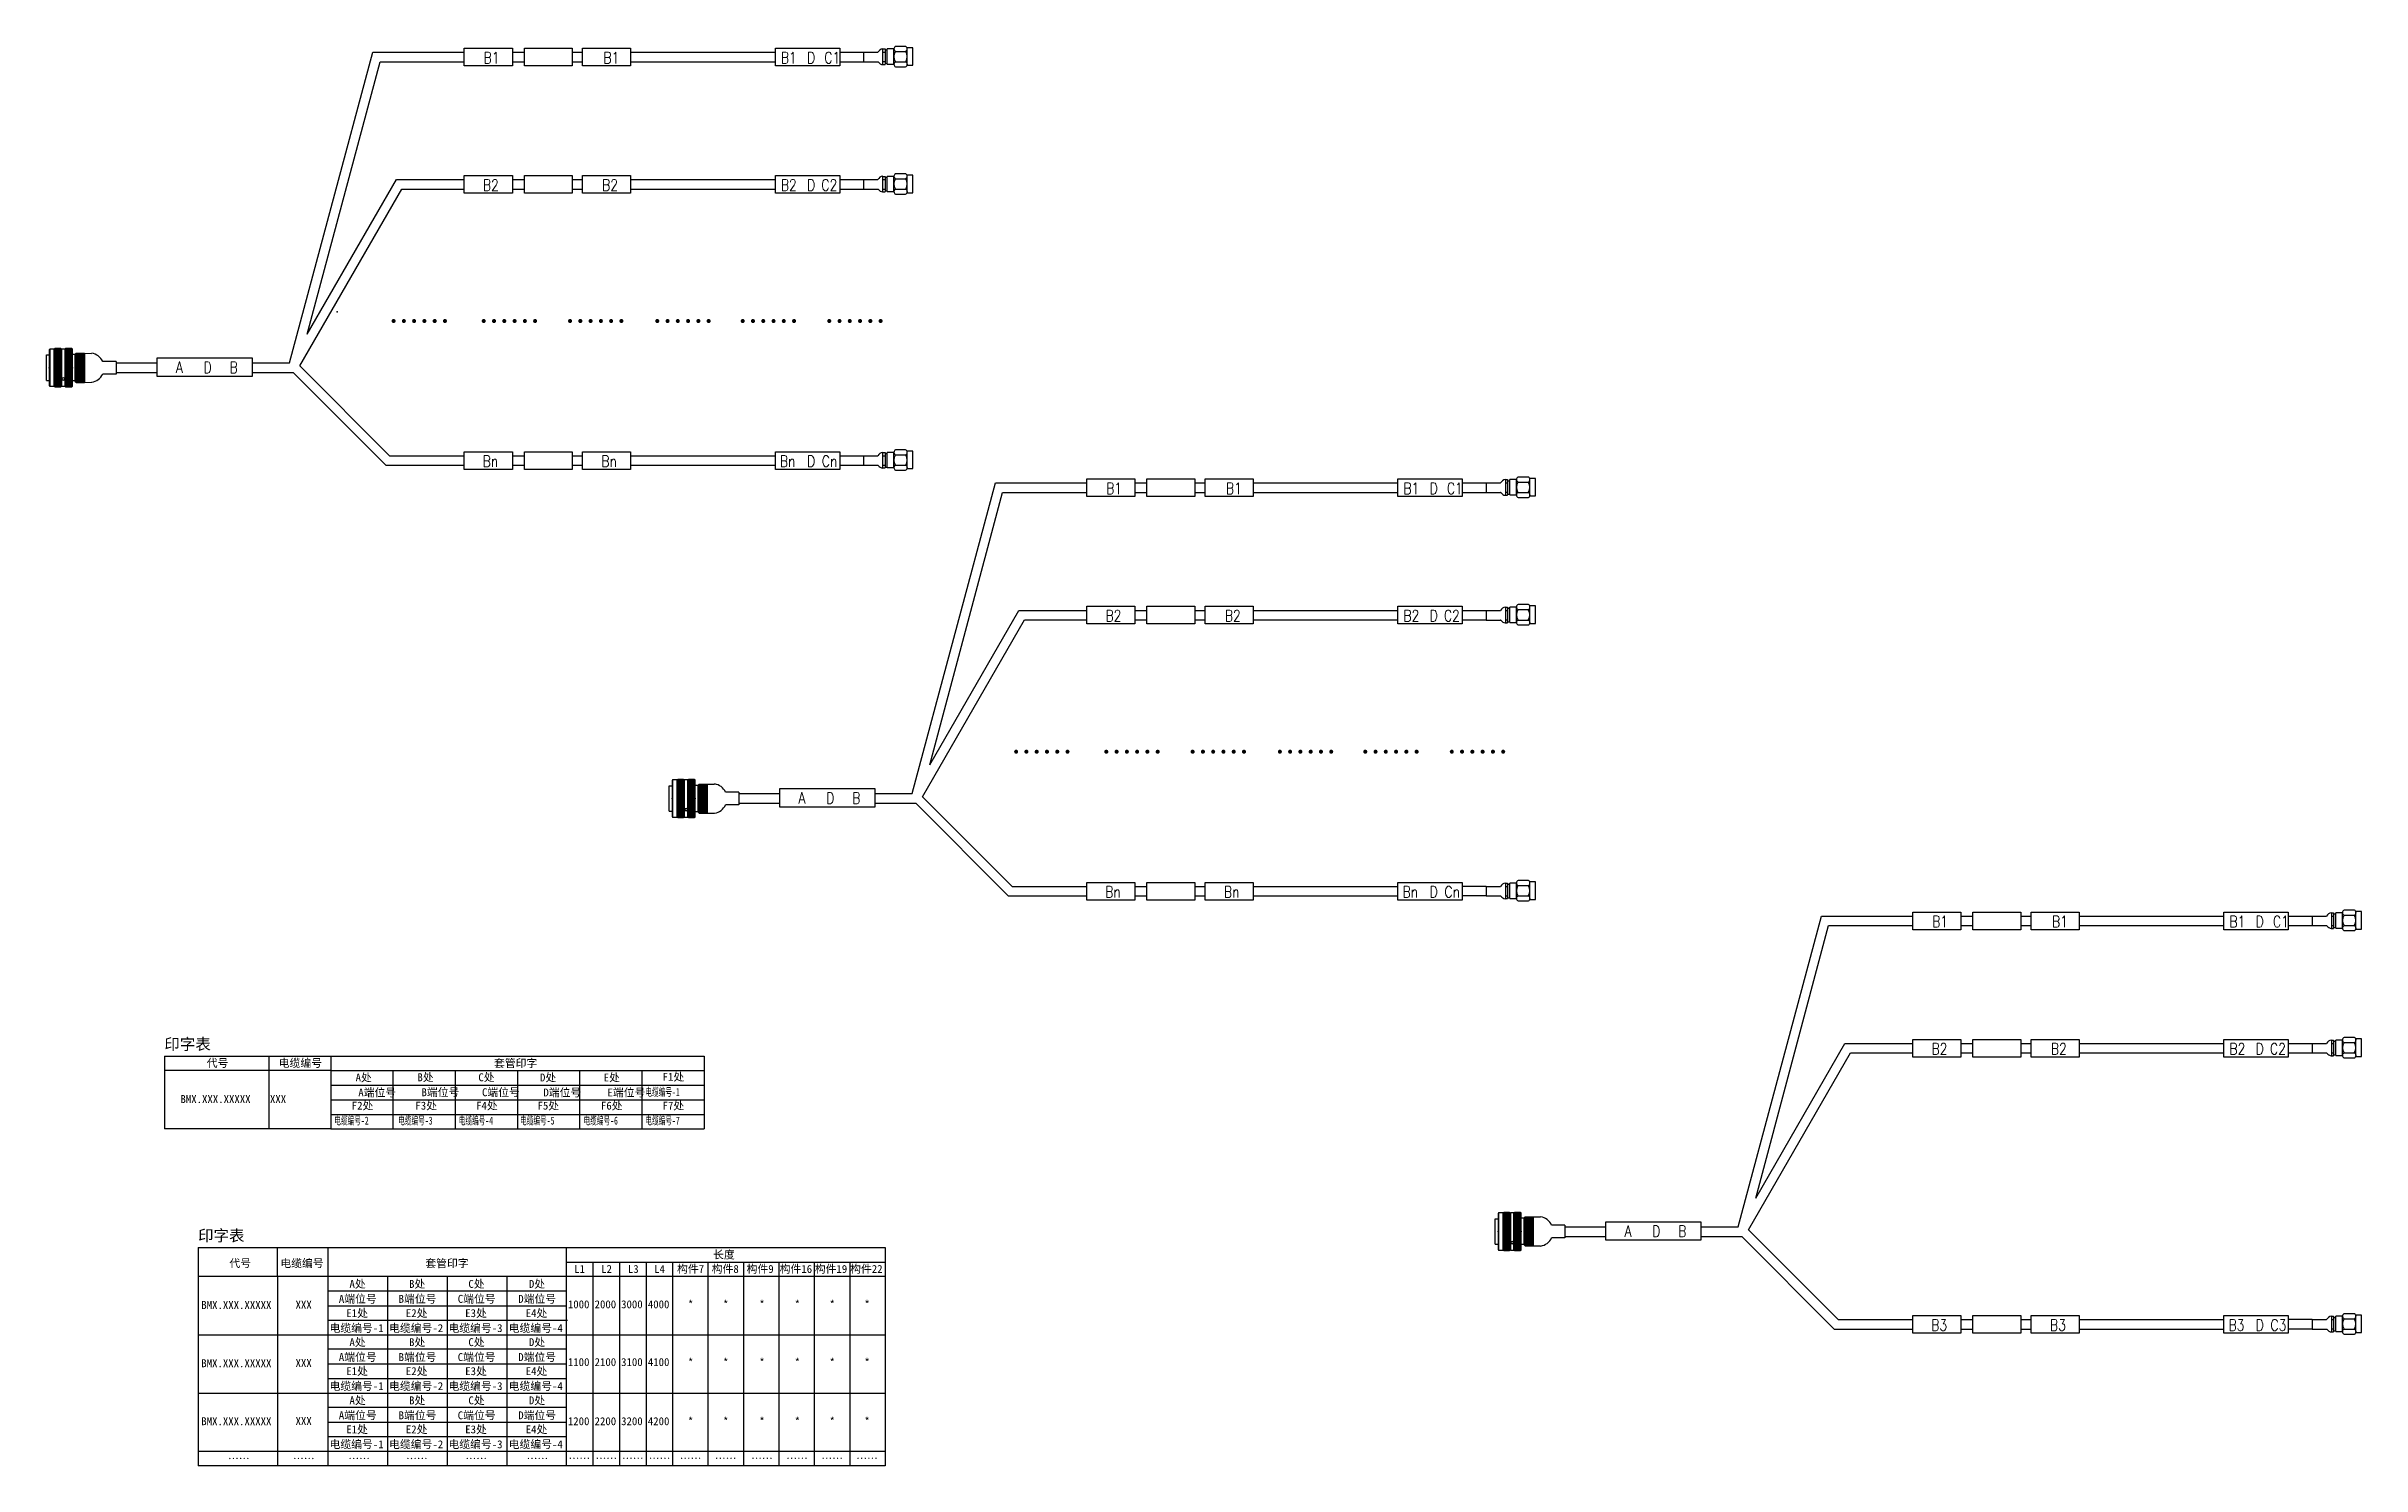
# Model space of a CAD drawing. Header units: inches. Extents: x -3640 to 3889, y -2291 to 954.
# Drawn here: x 58 to 1080, y -1324 to -698 of the extents above; entities that cross this region are included whole.
import ezdxf
from ezdxf.enums import TextEntityAlignment as Align

# ---------------------------------------------------------------- set-up
doc = ezdxf.new("R2010")
doc.units = ezdxf.units.IN
doc.header["$MEASUREMENT"] = 0
doc.layers.add('C', color=2, linetype='Continuous')
doc.styles.add('HZ', font='txt', dxfattribs={"width": 0.8, "bigfont": 'HZDX'})
doc.styles.add('样式 1', font='')
doc.styles.get('样式 1').set_extended_font_data('SimSun')
pattern_1 = [(315, (-27.04582, 8.43554), (-0.265165, -0.265165), []), (225, (-27.04582, 8.43554), (-0.265165, 0.265165), [])]
pattern_2 = [(315, (-22.2578, 8.43554), (-0.265165, -0.265165), []), (225, (-22.2578, 8.43554), (-0.265165, 0.265165), [])]

msp = doc.modelspace()

# ---------------------------------------------------------------- texts
at = {"style": 'HZ', "width": 0.8}
for s, p in [('B1', (250.8, -705.5)), ('B1', (382, -705.5)), ('D', (393.6, -705.5)), ('C1', (401.2, -705.5)), ('B2', (250.5, -761.7)), ('B2', (303.1, -761.7)), ('B2', (382, -761.7)), ('D', (393.6, -761.7)), ('C2', (399.9, -761.7)), ('A', (115, -842.1)), ('D', (127.2, -842.2)), ('B', (138.7, -842.2)), ('Bn', (250.4, -883.6)), ('Bn', (302.8, -883.6)), ('Bn', (381.6, -883.6)), ('D', (393.6, -883.6)), ('Cn', (400.1, -883.6))]:
    msp.add_text(s, height=5, dxfattribs=at).set_placement(p)
at = {"lineweight": 20, "style": 'HZ', "width": 0.8}
msp.add_text('B1', height=5, dxfattribs=at).set_placement((303.7, -705.5))
at = {"style": '样式 1'}
for p in [(208.8, -824.4), (248.6, -824.4), (286.7, -824.4), (325.2, -824.4), (362.9, -824.4), (401.1, -824.4)]:
    msp.add_text('……', height=10, dxfattribs=at).set_placement(p)

# ---------------------------------------------------------------- blocks, each defined once
blk = doc.blocks.new('低频一分三-印字表-连号')
for p, q in [((0, 0), (57.3, 0)), ((0, 0), (0, -12.8)), ((35.1, -12.8), (35.1, 0)), ((57.3, 0), (303.2, 0)), ((57.3, 0), (57.3, -12.8)), ((57.3, -12.8), (0, -12.8)), ((303.2, -12.8), (57.3, -12.8))]:
    blk.add_line(p, q)
at = {"lineweight": 25}
for p, q in [((303.2, 0), (303.2, -96.3)), ((162.5, 0), (162.5, -12.8)), ((162.5, -6.4), (303.2, -6.4)), ((174.2, -6.4), (174.2, -96.3)), ((186, -6.4), (186, -96.3)), ((197.7, -6.4), (197.7, -96.3)), ((209.4, -6.4), (209.4, -96.3)), ((225, -6.4), (225, -96.3)), ((240.7, -6.4), (240.7, -96.3)), ((256.3, -6.4), (256.3, -96.3)), ((271.9, -6.4), (271.9, -96.3)), ((287.6, -6.4), (287.6, -96.3)), ((0, -12.8), (0, -38.5)), ((35.1, -12.8), (35.1, -38.5)), ((57.3, -12.8), (57.3, -38.5)), ((162.5, -19.3), (57.3, -19.3)), ((83.6, -12.8), (83.6, -38.5)), ((109.9, -12.8), (109.9, -38.5)), ((136.2, -12.8), (136.2, -38.5)), ((162.5, -12.8), (162.5, -38.5)), ((57.3, -25.7), (162.5, -25.7)), ((0, -38.5), (303.2, -38.5)), ((0, -38.5), (0, -64.2)), ((35.1, -38.5), (35.1, -64.2)), ((57.3, -32.1), (163, -32.1)), ((57.3, -38.5), (57.3, -64.2)), ((83.6, -38.5), (83.6, -64.2)), ((109.9, -38.5), (109.9, -64.2)), ((136.2, -38.5), (136.2, -64.2)), ((162.5, -38.5), (162.5, -64.2)), ((162.5, -44.9), (57.3, -44.9)), ((57.3, -51.3), (162.5, -51.3)), ((57.3, -57.8), (162.5, -57.8)), ((0, -64.2), (303.2, -64.2)), ((0, -64.2), (0, -89.9)), ((35.1, -64.2), (35.1, -96.3)), ((57.3, -64.2), (57.3, -96.3)), ((162.5, -70.6), (57.3, -70.6)), ((83.6, -64.2), (83.6, -96.3)), ((109.9, -64.2), (109.9, -96.3)), ((136.2, -64.2), (136.2, -96.3)), ((162.5, -64.2), (162.5, -89.9)), ((57.3, -77), (162.5, -77)), ((0, -89.9), (303.2, -89.9)), ((0, -89.9), (0, -96.3)), ((57.3, -83.4), (162.5, -83.4)), ((162.5, -89.9), (162.5, -96.3)), ((303.2, -96.3), (0, -96.3))]:
    blk.add_line(p, q, dxfattribs=at)
at = {"style": '样式 1'}
for s, height, p in [('印字表', 5, (0, 2.8)), ('代号', 3.5, (13.8, -8.7)), ('电缆编号', 3.5, (36.3, -8.7)), ('套管印字', 3.5, (100.3, -8.7)), ('L1', 3.5, (166, -11.2)), ('L2', 3.5, (177.9, -11.2)), ('L3', 3.5, (189.7, -11.2)), ('L4', 3.5, (201.3, -11.2)), ('构件7', 3.5, (211.4, -11.2)), ('构件8', 3.5, (226.7, -11.2)), ('长度', 3.5, (227.3, -4.9)), ('构件9', 3.5, (242.1, -11.2)), ('构件16', 3.5, (256.7, -11.2)), ('构件19', 3.5, (272.2, -11.2)), ('构件22', 3.5, (287.8, -11.2)), ('A处', 3.5, (66.8, -17.8)), ('B处', 3.5, (93.1, -17.8)), ('C处', 3.5, (119.3, -17.8)), ('D处', 3.5, (146, -17.8)), ('E1处', 3.5, (65.4, -30.7)), ('E2处', 3.5, (91.7, -30.7)), ('E3处', 3.5, (117.9, -30.7)), ('E4处', 3.5, (144.6, -30.7)), ('1000', 3.5, (163.2, -26.8)), ('2000', 3.5, (175, -26.8)), ('3000', 3.5, (186.7, -26.8)), ('4000', 3.5, (198.5, -26.8)), ('A处', 3.5, (66.8, -43.5)), ('B处', 3.5, (93.1, -43.5)), ('C处', 3.5, (119.3, -43.5)), ('D处', 3.5, (146, -43.5)), ('1100', 3.5, (163.2, -52.3)), ('2100', 3.5, (175, -52.3)), ('3100', 3.5, (186.7, -52.3)), ('4100', 3.5, (198.5, -52.3)), ('E1处', 3.5, (65.4, -56.3)), ('E2处', 3.5, (91.7, -56.3)), ('E3处', 3.5, (117.9, -56.3)), ('E4处', 3.5, (144.6, -56.3)), ('A处', 3.5, (66.8, -69.2)), ('B处', 3.5, (93.1, -69.2)), ('C处', 3.5, (119.3, -69.2)), ('D处', 3.5, (146, -69.2)), ('E1处', 3.5, (65.4, -82)), ('E2处', 3.5, (91.7, -82)), ('E3处', 3.5, (117.9, -82)), ('E4处', 3.5, (144.6, -82)), ('1200', 3.5, (163.2, -78.4)), ('2200', 3.5, (175, -78.4)), ('3200', 3.5, (186.7, -78.4)), ('4200', 3.5, (198.5, -78.4))]:
    blk.add_text(s, height=height, dxfattribs=at).set_placement(p)
at = {"color": 1, "style": '样式 1'}
for s, p in [('*', (216.2, -26.8)), ('*', (231.7, -26.8)), ('*', (247.7, -26.8)), ('*', (263.3, -26.8)), ('*', (278.7, -26.8)), ('*', (294.1, -26.8)), ('*', (216.2, -52.4)), ('*', (231.7, -52.4)), ('*', (247.7, -52.4)), ('*', (263.3, -52.4)), ('*', (278.7, -52.4)), ('*', (294.1, -52.4)), ('*', (216.2, -78.4)), ('*', (231.7, -78.4)), ('*', (247.7, -78.4)), ('*', (263.3, -78.4)), ('*', (278.7, -78.4)), ('*', (294.1, -78.4)), ('……', (13.2, -94.9)), ('……', (41.9, -94.9)), ('……', (66.3, -94.9)), ('……', (91.8, -94.9)), ('……', (118, -94.9)), ('……', (145, -94.9)), ('……', (163.5, -94.8)), ('……', (175.4, -94.8)), ('……', (187.1, -94.8)), ('……', (198.9, -94.8)), ('……', (212.6, -94.8)), ('……', (228.1, -94.8)), ('……', (244.1, -94.8)), ('……', (259.6, -94.8)), ('……', (275.1, -94.8)), ('……', (290.5, -94.8))]:
    blk.add_text(s, height=3.5, dxfattribs=at).set_placement(p)
at = {"style": '样式 1'}
for tag, p in [('1-1端位号', (62.1, -24.4)), ('1-2端位号', (88.5, -24.4)), ('1-3端位号', (114.6, -24.4)), ('1-4端位号', (141.3, -24.4)), ('代号1', (1.4, -27.1)), ('电缆编号1', (43, -27)), ('1-电缆编号-1', (58, -37.3)), ('1-电缆编号-2', (84.3, -37.3)), ('1-电缆编号-3', (110.5, -37.3)), ('1-电缆编号-4', (137.1, -37.3)), ('代号2', (1.4, -52.8)), ('电缆编号2', (43, -52.7)), ('2-1端位号', (62.1, -50.1)), ('2-2端位号', (88.5, -50.1)), ('2-3端位号', (114.6, -50.1)), ('2-4端位号', (141.3, -50.1)), ('2-电缆编号-1', (58, -62.9)), ('2-电缆编号-2', (84.3, -62.9)), ('2-电缆编号-3', (110.5, -62.9)), ('2-电缆编号-4', (137.1, -62.9)), ('代号3', (1.4, -78.4)), ('电缆编号3', (43, -78.3)), ('3-1端位号', (62.1, -75.8)), ('3-2端位号', (88.5, -75.8)), ('3-3端位号', (114.6, -75.8)), ('3-4端位号', (141.3, -75.8)), ('3-电缆编号-1', (58, -88.6)), ('3-电缆编号-2', (84.3, -88.6)), ('3-电缆编号-3', (110.5, -88.6)), ('3-电缆编号-4', (137.1, -88.6))]:
    blk.add_attdef(tag, p, '', height=3.5, dxfattribs=at)
blk = doc.blocks.new('低频二分三-印字表')
for p, q in [((0, 0), (73.5, 0)), ((0, 0), (0, -32.1)), ((46.3, -32.1), (46.3, 0)), ((73.5, 0), (73.5, -32.1)), ((73.5, 0), (100.9, 0)), ((100.9, 0), (128.4, 0)), ((128.4, 0), (155.8, 0)), ((155.8, 0), (183.3, 0)), ((183.3, 0), (210.7, 0)), ((210.7, 0), (238.2, 0)), ((238.2, 0), (238.2, -32.1)), ((73.5, -6.4), (0, -6.4)), ((73.5, -6.4), (100.9, -6.4)), ((100.9, -6.4), (128.4, -6.4)), ((100.9, -6.4), (100.9, -32.1)), ((128.4, -6.4), (155.8, -6.4)), ((128.4, -6.4), (128.4, -32.1)), ((155.8, -6.4), (183.3, -6.4)), ((155.8, -6.4), (155.8, -32.1)), ((183.3, -6.4), (210.7, -6.4)), ((183.3, -6.4), (183.3, -32.1)), ((210.7, -6.4), (238.2, -6.4)), ((210.7, -6.4), (210.7, -32.1)), ((73.5, -12.8), (100.9, -12.8)), ((73.5, -19.3), (100.9, -19.3)), ((100.9, -12.8), (128.4, -12.8)), ((100.9, -19.3), (128.4, -19.3)), ((128.4, -12.8), (155.8, -12.8)), ((128.4, -19.3), (155.8, -19.3)), ((155.8, -12.8), (183.3, -12.8)), ((155.8, -19.3), (183.3, -19.3)), ((183.3, -12.8), (210.7, -12.8)), ((183.3, -19.3), (210.7, -19.3)), ((210.7, -12.8), (238.2, -12.8)), ((210.7, -19.3), (238.2, -19.3)), ((73.5, -25.7), (100.9, -25.7)), ((100.9, -25.7), (128.4, -25.7)), ((128.4, -25.7), (155.8, -25.7)), ((155.8, -25.7), (183.3, -25.7)), ((183.3, -25.7), (210.7, -25.7)), ((210.7, -25.7), (238.2, -25.7)), ((73.5, -32.1), (0, -32.1)), ((73.5, -32.1), (100.9, -32.1)), ((100.9, -32.1), (128.4, -32.1)), ((128.4, -32.1), (155.8, -32.1)), ((155.8, -32.1), (183.3, -32.1)), ((183.3, -32.1), (210.7, -32.1)), ((210.7, -32.1), (238.2, -32.1))]:
    blk.add_line(p, q)
at = {"style": '样式 1'}
for s, height, p in [('印字表', 5, (0, 2.8)), ('代号', 3.5, (18.7, -4.8)), ('电缆编号', 3.5, (50.5, -4.8)), ('A处', 3.5, (84.4, -11.2)), ('B处', 3.5, (111.7, -11.1)), ('C处', 3.5, (138.6, -11.1)), ('套管印字', 3.5, (145.5, -4.9)), ('D处', 3.5, (165.8, -11.2)), ('E处', 3.5, (193.9, -11.2)), ('F1处', 3.5, (219.9, -10.9)), ('F2处', 3.5, (82.7, -23.6)), ('F3处', 3.5, (110.8, -23.6)), ('F4处', 3.5, (137.6, -23.6)), ('F5处', 3.5, (164.7, -23.6)), ('F6处', 3.5, (192.7, -23.6)), ('F7处', 3.5, (219.9, -23.6))]:
    blk.add_text(s, height=height, dxfattribs=at).set_placement(p)
at = {"color": 1, "style": '样式 1'}
for tag, p in [('代号', (23.8, -20.7)), ('电缆编号', (60.3, -20.7)), ('1端位号', (87, -17.7)), ('2端位号', (114.8, -17.6)), ('3端位号', (141.5, -17.6)), ('4端位号', (168.4, -17.8)), ('5端位号', (197.1, -17.8))]:
    blk.add_attdef(tag, text='', height=3.5, dxfattribs=at).set_placement(p, align=Align.CENTER)
at = {"color": 1, "style": '样式 1', "width": 0.7}
for tag, p in [('电缆编号-1', (224.5, -17.5)), ('电缆编号-2', (87.4, -30.2)), ('电缆编号-3', (115.5, -30.2)), ('电缆编号-4', (142.7, -30.2)), ('电缆编号-5', (169.7, -30.2)), ('电缆编号-6', (197.7, -30.2)), ('电缆编号-7', (225.2, -30.2))]:
    blk.add_attdef(tag, text='', height=3.5, dxfattribs=at).set_placement(p, align=Align.CENTER)
blk = doc.blocks.new('spytjs')
at = {"lineweight": 30}
for p, q in [((-95.7, 94.3), (-55.3, 94.3)), ((-34.1, 94.3), (-28.8, 94.3)), ((-7.6, 94.3), (-3.1, 94.3)), ((18.1, 94.3), (82, 94.3)), ((110.4, 94.3), (120.9, 94.3)), ((120.9, 94.3), (120.9, 90.1)), ((-92.5, 90.1), (-55.3, 90.1)), ((-34.1, 90.1), (-28.8, 90.1)), ((-7.6, 90.1), (-3.1, 90.1)), ((18.1, 90.1), (82, 90.1)), ((110.4, 90.1), (120.9, 90.1)), ((-85.3, 38), (-55.3, 38)), ((-82.9, 33.9), (-55.3, 33.9)), ((-34.1, 38), (-28.8, 38)), ((-34.1, 33.9), (-28.8, 33.9)), ((-7.6, 38), (-3.1, 38)), ((-7.6, 33.9), (-3.1, 33.9)), ((18.1, 38), (82, 38)), ((18.1, 33.9), (82, 33.9)), ((110.4, 38), (120.9, 38)), ((110.4, 33.9), (120.9, 33.9)), ((120.9, 38), (120.9, 33.9)), ((-208.9, -42.8), (-190.8, -42.8)), ((-208.9, -47.1), (-190.8, -47.1)), ((-148.8, -42.8), (-132.4, -42.8)), ((-148.8, -47.1), (-130.8, -47.1)), ((-90, -88), (-55.3, -88)), ((-88.3, -83.8), (-55.3, -83.8)), ((-34.1, -83.8), (-28.8, -83.8)), ((-34.1, -88), (-28.8, -88)), ((-7.6, -83.8), (-3.1, -83.8)), ((-7.6, -88), (-3.1, -88)), ((18.1, -83.8), (82, -83.8)), ((18.1, -88), (82, -88))]:
    blk.add_line(p, q, dxfattribs=at)
for p, q in [((-208.9, -42.8), (-208.9, -47.1)), ((120.9, -83.8), (110.4, -83.8)), ((120.9, -88), (110.4, -88)), ((120.9, -83.8), (120.9, -88))]:
    blk.add_line(p, q)
at = {"linetype": 'Continuous', "lineweight": 30}
for points in [[(-132.4, -42.8), (-95.7, 94.3)], [(-124.7, -30.2), (-92.5, 90.1)], [(-127.9, -44.2), (-82.9, 33.9)], [(-124.7, -30.2), (-85.3, 38)], [(-130.8, -47.1), (-90, -88)], [(-127.9, -44.2), (-88.3, -83.8)]]:
    blk.add_lwpolyline(points, dxfattribs=at)
at = {"lineweight": 30}
for points in [[(-55.3, 96.1), (-34.1, 96.1), (-34.1, 88.3), (-55.3, 88.3)], [(-28.8, 96.1), (-7.6, 96.1), (-7.6, 88.3), (-28.8, 88.3)], [(82, 96.1), (110.4, 96.1), (110.4, 88.3), (82, 88.3)], [(-55.3, 39.9), (-34.1, 39.9), (-34.1, 32.1), (-55.3, 32.1)], [(-28.8, 39.9), (-7.6, 39.9), (-7.6, 32.1), (-28.8, 32.1)], [(-3.1, 39.9), (18.1, 39.9), (18.1, 32.1), (-3.1, 32.1)], [(82, 39.9), (110.4, 39.9), (110.4, 32.1), (82, 32.1)], [(-190.9, -40.6), (-148.9, -40.6), (-148.9, -48.8), (-190.9, -48.8)], [(-55.3, -82), (-34.1, -82), (-34.1, -89.8), (-55.3, -89.8)], [(-28.8, -82), (-7.6, -82), (-7.6, -89.8), (-28.8, -89.8)], [(-3.1, -82), (18.1, -82), (18.1, -89.8), (-3.1, -89.8)], [(82, -82), (110.4, -82), (110.4, -89.8), (82, -89.8)]]:
    blk.add_lwpolyline(points, close=True, dxfattribs=at)
blk.add_lwpolyline([(-3.1, 96.1), (18.1, 96.1), (18.1, 88.3), (-3.1, 88.3)], close=True)
at = {"style": 'HZ', "width": 0.8}
for s, p in [('B1', (-46.8, 89.4)), ('B1', (84.4, 89.4)), ('D', (96, 89.4)), ('C1', (103.6, 89.4)), ('B2', (-47.1, 33.2)), ('B2', (5.6, 33.2)), ('B2', (84.4, 33.2)), ('D', (96, 33.2)), ('C2', (102.3, 33.2)), ('A', (-182.6, -47.2)), ('D', (-170.4, -47.3)), ('B', (-158.9, -47.3)), ('Bn', (-47.2, -88.7)), ('Bn', (5.2, -88.7)), ('Bn', (84, -88.7)), ('D', (96, -88.7)), ('Cn', (102.5, -88.7))]:
    blk.add_text(s, height=5, dxfattribs=at).set_placement(p)
at = {"lineweight": 20, "style": 'HZ', "width": 0.8}
blk.add_text('B1', height=5, dxfattribs=at).set_placement((6.1, 89.4))
at = {"style": '样式 1'}
for p in [(-88.8, -29.5), (-49, -29.5), (-10.9, -29.5), (27.6, -29.5), (65.3, -29.5), (103.5, -29.5)]:
    blk.add_text('……', height=10, dxfattribs=at).set_placement(p)
blk = doc.blocks.new('spytjs-z1')
at = {"lineweight": 30}
h = blk.add_hatch(dxfattribs=at)
h.set_pattern_fill('ANSI37', color=256, scale=3, angle=180, style=0)
h.set_pattern_definition(pattern_1)
h.paths.add_polyline_path([(-27, -8.4), (-24.4, -8.4), (-24.4, 8.4), (-27, 8.4)])
h = blk.add_hatch(dxfattribs=at)
h.set_pattern_fill('ANSI37', color=256, scale=3, angle=180, style=0)
h.set_pattern_definition(pattern_2)
h.paths.add_polyline_path([(-22.3, -8.4), (-19.6, -8.4), (-19.6, 8.4), (-22.3, 8.4)])
for p, q in [((-30.8, 5.6), (-29.5, 5.6)), ((-30.8, -5.6), (-30.8, 5.6)), ((-29.3, 8.2), (-29.5, 7.9)), ((-29.5, 7.9), (-29.5, -7.9)), ((-27, 8.4), (-27.3, 8.2)), ((-27, -8.4), (-27, 8.4)), ((-24.4, 8.4), (-24.1, 8.2)), ((-22.3, 8.4), (-22.5, 8.2)), ((-22.3, -8.4), (-22.3, 8.4)), ((-19.6, 8.4), (-19.3, 8.2)), ((-19.3, -8.2), (-19.3, 8.2)), ((-18.2, 5.8), (-19.3, 5.8)), ((-17.6, 6.4), (-18.2, 5.8)), ((-18.2, 5.8), (-18.2, -5.8)), ((-17.6, 6.4), (-17.6, -6.4)), ((-17.6, 6.4), (-14, 6.4)), ((-17.6, 5.9), (-14, 5.9)), ((-17.6, 5.5), (-14, 5.5)), ((-17.6, 5), (-14, 5)), ((-17.6, 4.5), (-14, 4.5)), ((-17.6, 4), (-14, 4)), ((-17.6, 3.6), (-14, 3.6)), ((-17.6, 3.1), (-14, 3.1)), ((-17.6, 2.6), (-14, 2.6)), ((-17.6, 2.1), (-14, 2.1)), ((-17.6, 1.6), (-14, 1.6)), ((-17.6, 1.2), (-14, 1.2)), ((-17.6, 0.7), (-14, 0.7)), ((-17.6, 0.2), (-14, 0.2)), ((-14, 6.4), (-14, -6.4)), ((-14, 6.4), (-10.8, 6.4)), ((0, 2.8), (-5.9, 2.8)), ((0, 2.8), (0, -2.8)), ((-30.8, -5.6), (-29.5, -5.6)), ((-29.5, -7.9), (-29.3, -8.2)), ((-27.3, -8.2), (-27, -8.4)), ((-24.1, -8.2), (-24.4, -8.4)), ((-22.5, -8.2), (-22.3, -8.4)), ((-19.3, -8.2), (-19.6, -8.4)), ((-18.2, -5.8), (-19.3, -5.8)), ((-17.6, -6.4), (-18.2, -5.8)), ((-17.6, -0.3), (-14, -0.3)), ((-17.6, -0.7), (-14, -0.7)), ((-17.6, -1.2), (-14, -1.2)), ((-17.6, -1.7), (-14, -1.7)), ((-17.6, -2.2), (-14, -2.2)), ((-17.6, -2.6), (-14, -2.6)), ((-17.6, -3.1), (-14, -3.1)), ((-17.6, -3.6), (-14, -3.6)), ((-17.6, -4.1), (-14, -4.1)), ((-17.6, -4.5), (-14, -4.5)), ((-17.6, -5.1), (-14, -5.1)), ((-17.6, -5.5), (-14, -5.5)), ((-17.6, -6), (-14, -6)), ((-17.6, -6.4), (-14, -6.4)), ((-14, -6.4), (-10.8, -6.4)), ((0, -2.8), (-5.9, -2.8))]:
    blk.add_line(p, q, dxfattribs=at)
for points in [[(-29.3, -8.2), (-27.3, -8.2), (-27.3, 8.2), (-29.3, 8.2)], [(-27, -8.4), (-24.4, -8.4), (-24.4, 8.4), (-27, 8.4)], [(-24.1, -8.2), (-22.5, -8.2), (-22.5, 8.2), (-24.1, 8.2)], [(-22.3, -8.4), (-19.6, -8.4), (-19.6, 8.4), (-22.3, 8.4)]]:
    blk.add_lwpolyline(points, close=True, dxfattribs=at)
for centre, radius, start, end in [((-11.6, 0.2), 6.28, 24.7524, 82.1031), ((-23.3, -5.3), 0.854, 23.7022, 156.2978), ((-23.3, -4.6), 0.854, 203.7022, 336.2978), ((-23.3, -4.4), 0.943, 213.9978, 326.0022), ((-11.6, -0.2), 6.28, 277.8969, 335.2476)]:
    blk.add_arc(centre, radius, start, end, dxfattribs=at)
for p in [(-19.3, 0), (-19.3, 0), (-14, 0), (-29.5, 0)]:
    blk.add_point(p, dxfattribs=at)
blk = doc.blocks.new('spytjs-y1')
at = {"lineweight": 30}
for p, q in [((0, 2.1), (6.4, 2.1)), ((0, 2.1), (0, -2.1)), ((0, -2.1), (6.5, -2.1))]:
    blk.add_line(p, q, dxfattribs=at)
for centre, radius, start, end in [((8.7, 1), 2.56, 94.9925, 155.1073), ((8.7, -0.8), 2.56, 212.2338, 265.0075), ((4.7, -3.6), 2.27, 38.6223, 40.5265)]:
    blk.add_arc(centre, radius, start, end, dxfattribs=at)
at = {"layer": 'C', "color": 0, "lineweight": 30}
for p, q in [((8.5, 3.6), (8.5, -3.3)), ((8.5, 3.6), (9.5, 3.6)), ((8.5, 2.1), (9.5, 2.1)), ((9.5, 3.6), (9.5, -3.2)), ((9.5, 3.1), (10.5, 3.1)), ((10.5, -3.2), (10.5, 3.6)), ((13.4, 3.6), (10.5, 3.6)), ((13.4, -3.2), (13.4, 3.6)), ((18.7, 4.7), (14.1, 4.7)), ((14.1, 2.5), (18.7, 2.5)), ((21.8, 4.1), (19.3, 4.1)), ((19.3, 3.6), (19.3, 4.1)), ((19.3, -3.2), (19.3, 3.6)), ((21.8, -3.6), (21.8, 4.1)), ((8.5, -2), (9.5, -2)), ((8.5, -3.3), (9.5, -3.3)), ((9.5, -2.9), (10.5, -2.9)), ((9.5, -3.3), (9.5, -3.1)), ((10.5, -3.2), (13.4, -3.2)), ((14.1, -2.1), (18.7, -2.1)), ((14.1, -4.3), (18.7, -4.3)), ((19.3, -3.2), (19.3, -3.6)), ((19.3, -3.6), (21.8, -3.6))]:
    blk.add_line(p, q, dxfattribs=at)
for centre, radius, start, end in [((14.7, 3.6), 1.28, 118.0017, 241.9983), ((17.5, 0.2), 4.1, 146.5968, 213.4032), ((18.1, 3.6), 1.28, 298.0017, 61.9983), ((15.2, 0.2), 4.1, 326.5968, 33.4032), ((14.7, -3.2), 1.28, 118.0017, 241.9983), ((18.1, -3.2), 1.28, 298.0017, 61.9983)]:
    blk.add_arc(centre, radius, start, end, dxfattribs=at)
blk = doc.blocks.new('spytjs-y2')
at = {"lineweight": 30}
for p, q in [((0, 2.1), (6.4, 2.1)), ((0, 2.1), (0, -2.1)), ((0, -2.1), (6.5, -2.1))]:
    blk.add_line(p, q, dxfattribs=at)
for centre, radius, start, end in [((8.7, 1), 2.56, 94.9925, 155.1073), ((8.7, -0.8), 2.56, 212.2338, 265.0075), ((4.7, -3.6), 2.27, 38.6223, 40.5265)]:
    blk.add_arc(centre, radius, start, end, dxfattribs=at)
at = {"layer": 'C', "color": 0, "lineweight": 30}
for p, q in [((8.5, 3.6), (8.5, -3.3)), ((8.5, 3.6), (9.5, 3.6)), ((8.5, 2.1), (9.5, 2.1)), ((9.5, 3.6), (9.5, -3.2)), ((9.5, 3.1), (10.5, 3.1)), ((10.5, -3.2), (10.5, 3.6)), ((13.4, 3.6), (10.5, 3.6)), ((13.4, -3.2), (13.4, 3.6)), ((18.7, 4.7), (14.1, 4.7)), ((14.1, 2.5), (18.7, 2.5)), ((21.8, 4.1), (19.3, 4.1)), ((19.3, 3.6), (19.3, 4.1)), ((19.3, -3.2), (19.3, 3.6)), ((21.8, -3.6), (21.8, 4.1)), ((8.5, -2), (9.5, -2)), ((8.5, -3.3), (9.5, -3.3)), ((9.5, -2.9), (10.5, -2.9)), ((9.5, -3.3), (9.5, -3.1)), ((10.5, -3.2), (13.4, -3.2)), ((14.1, -2.1), (18.7, -2.1)), ((14.1, -4.3), (18.7, -4.3)), ((19.3, -3.2), (19.3, -3.6)), ((19.3, -3.6), (21.8, -3.6))]:
    blk.add_line(p, q, dxfattribs=at)
for centre, radius, start, end in [((14.7, 3.6), 1.28, 118.0017, 241.9983), ((17.5, 0.2), 4.1, 146.5968, 213.4032), ((18.1, 3.6), 1.28, 298.0017, 61.9983), ((15.2, 0.2), 4.1, 326.5968, 33.4032), ((14.7, -3.2), 1.28, 118.0017, 241.9983), ((18.1, -3.2), 1.28, 298.0017, 61.9983)]:
    blk.add_arc(centre, radius, start, end, dxfattribs=at)
blk = doc.blocks.new('spytjs-y3')
at = {"lineweight": 30}
for p, q in [((0, 2.1), (6.4, 2.1)), ((0, 2.1), (0, -2.1)), ((0, -2.1), (6.5, -2.1))]:
    blk.add_line(p, q, dxfattribs=at)
for centre, radius, start, end in [((8.7, 1), 2.56, 94.9925, 155.1073), ((8.7, -0.8), 2.56, 212.2338, 265.0075), ((4.7, -3.6), 2.27, 38.6223, 40.5265)]:
    blk.add_arc(centre, radius, start, end, dxfattribs=at)
at = {"layer": 'C', "color": 0, "lineweight": 30}
for p, q in [((8.5, 3.6), (8.5, -3.3)), ((8.5, 3.6), (9.5, 3.6)), ((8.5, 2.1), (9.5, 2.1)), ((9.5, 3.6), (9.5, -3.2)), ((9.5, 3.1), (10.5, 3.1)), ((10.5, -3.2), (10.5, 3.6)), ((13.4, 3.6), (10.5, 3.6)), ((13.4, -3.2), (13.4, 3.6)), ((18.7, 4.7), (14.1, 4.7)), ((14.1, 2.5), (18.7, 2.5)), ((21.8, 4.1), (19.3, 4.1)), ((19.3, 3.6), (19.3, 4.1)), ((19.3, -3.2), (19.3, 3.6)), ((21.8, -3.6), (21.8, 4.1)), ((8.5, -2), (9.5, -2)), ((8.5, -3.3), (9.5, -3.3)), ((9.5, -2.9), (10.5, -2.9)), ((9.5, -3.3), (9.5, -3.1)), ((10.5, -3.2), (13.4, -3.2)), ((14.1, -2.1), (18.7, -2.1)), ((14.1, -4.3), (18.7, -4.3)), ((19.3, -3.2), (19.3, -3.6)), ((19.3, -3.6), (21.8, -3.6))]:
    blk.add_line(p, q, dxfattribs=at)
for centre, radius, start, end in [((14.7, 3.6), 1.28, 118.0017, 241.9983), ((17.5, 0.2), 4.1, 146.5968, 213.4032), ((18.1, 3.6), 1.28, 298.0017, 61.9983), ((15.2, 0.2), 4.1, 326.5968, 33.4032), ((14.7, -3.2), 1.28, 118.0017, 241.9983), ((18.1, -3.2), 1.28, 298.0017, 61.9983)]:
    blk.add_arc(centre, radius, start, end, dxfattribs=at)
blk = doc.blocks.new('sp1f3')
at = {"lineweight": 30}
for p, q in [((-95.7, 94.3), (-55.3, 94.3)), ((-34.1, 94.3), (-28.8, 94.3)), ((-7.6, 94.3), (-3.1, 94.3)), ((18.1, 94.3), (82, 94.3)), ((110.4, 94.3), (120.9, 94.3)), ((120.9, 94.3), (120.9, 90.1)), ((-92.5, 90.1), (-55.3, 90.1)), ((-34.1, 90.1), (-28.8, 90.1)), ((-7.6, 90.1), (-3.1, 90.1)), ((18.1, 90.1), (82, 90.1)), ((110.4, 90.1), (120.9, 90.1)), ((-85.3, 38), (-55.3, 38)), ((-82.9, 33.9), (-55.3, 33.9)), ((-34.1, 38), (-28.8, 38)), ((-34.1, 33.9), (-28.8, 33.9)), ((-7.6, 38), (-3.1, 38)), ((-7.6, 33.9), (-3.1, 33.9)), ((18.1, 38), (82, 38)), ((18.1, 33.9), (82, 33.9)), ((110.4, 38), (120.9, 38)), ((110.4, 33.9), (120.9, 33.9)), ((120.9, 38), (120.9, 33.9)), ((-208.9, -42.8), (-190.8, -42.8)), ((-208.9, -47.1), (-190.8, -47.1)), ((-148.8, -42.8), (-132.4, -42.8)), ((-148.8, -47.1), (-130.8, -47.1)), ((-90, -88), (-55.3, -88)), ((-88.3, -83.8), (-55.3, -83.8)), ((-34.1, -83.8), (-28.8, -83.8)), ((-34.1, -88), (-28.8, -88)), ((-7.6, -83.8), (-3.1, -83.8)), ((-7.6, -88), (-3.1, -88)), ((18.1, -83.8), (82, -83.8)), ((18.1, -88), (82, -88))]:
    blk.add_line(p, q, dxfattribs=at)
for p, q in [((-208.9, -42.8), (-208.9, -47.1)), ((120.9, -83.8), (110.4, -83.8)), ((120.9, -88), (110.4, -88)), ((120.9, -83.8), (120.9, -88))]:
    blk.add_line(p, q)
at = {"linetype": 'Continuous', "lineweight": 30}
for points in [[(-132.4, -42.8), (-95.7, 94.3)], [(-124.7, -30.2), (-92.5, 90.1)], [(-127.9, -44.2), (-82.9, 33.9)], [(-124.7, -30.2), (-85.3, 38)], [(-130.8, -47.1), (-90, -88)], [(-127.9, -44.2), (-88.3, -83.8)]]:
    blk.add_lwpolyline(points, dxfattribs=at)
at = {"lineweight": 30}
for points in [[(-55.3, 96.1), (-34.1, 96.1), (-34.1, 88.3), (-55.3, 88.3)], [(-28.8, 96.1), (-7.6, 96.1), (-7.6, 88.3), (-28.8, 88.3)], [(82, 96.1), (110.4, 96.1), (110.4, 88.3), (82, 88.3)], [(-55.3, 39.9), (-34.1, 39.9), (-34.1, 32.1), (-55.3, 32.1)], [(-28.8, 39.9), (-7.6, 39.9), (-7.6, 32.1), (-28.8, 32.1)], [(-3.1, 39.9), (18.1, 39.9), (18.1, 32.1), (-3.1, 32.1)], [(82, 39.9), (110.4, 39.9), (110.4, 32.1), (82, 32.1)], [(-190.9, -40.6), (-148.9, -40.6), (-148.9, -48.8), (-190.9, -48.8)], [(-55.3, -82), (-34.1, -82), (-34.1, -89.8), (-55.3, -89.8)], [(-28.8, -82), (-7.6, -82), (-7.6, -89.8), (-28.8, -89.8)], [(-3.1, -82), (18.1, -82), (18.1, -89.8), (-3.1, -89.8)], [(82, -82), (110.4, -82), (110.4, -89.8), (82, -89.8)]]:
    blk.add_lwpolyline(points, close=True, dxfattribs=at)
blk.add_lwpolyline([(-3.1, 96.1), (18.1, 96.1), (18.1, 88.3), (-3.1, 88.3)], close=True)
at = {"style": 'HZ', "width": 0.8}
for s, p in [('B1', (-46.8, 89.4)), ('B1', (84.4, 89.4)), ('D', (96, 89.4)), ('C1', (103.6, 89.4)), ('B2', (-47.1, 33.2)), ('B2', (5.6, 33.2)), ('B2', (84.4, 33.2)), ('D', (96, 33.2)), ('C2', (102.3, 33.2)), ('A', (-182.6, -47.2)), ('D', (-170.4, -47.3)), ('B', (-158.9, -47.3)), ('B3', (-47.2, -88.7)), ('B3', (5.2, -88.7)), ('B3', (84, -88.7)), ('D', (96, -88.7)), ('C3', (102.5, -88.7))]:
    blk.add_text(s, height=5, dxfattribs=at).set_placement(p)
at = {"lineweight": 20, "style": 'HZ', "width": 0.8}
blk.add_text('B1', height=5, dxfattribs=at).set_placement((6.1, 89.4))
blk = doc.blocks.new('sp1f3-y1')
at = {"lineweight": 30}
for p, q in [((0, 2.1), (6.4, 2.1)), ((0, 2.1), (0, -2.1)), ((0, -2.1), (6.5, -2.1))]:
    blk.add_line(p, q, dxfattribs=at)
for centre, radius, start, end in [((8.7, 1), 2.56, 94.9925, 155.1073), ((8.7, -0.8), 2.56, 212.2338, 265.0075), ((4.7, -3.6), 2.27, 38.6223, 40.5265)]:
    blk.add_arc(centre, radius, start, end, dxfattribs=at)
at = {"layer": 'C', "color": 0, "lineweight": 30}
for p, q in [((8.5, 3.6), (8.5, -3.3)), ((8.5, 3.6), (9.5, 3.6)), ((8.5, 2.1), (9.5, 2.1)), ((9.5, 3.6), (9.5, -3.2)), ((9.5, 3.1), (10.5, 3.1)), ((10.5, -3.2), (10.5, 3.6)), ((13.4, 3.6), (10.5, 3.6)), ((13.4, -3.2), (13.4, 3.6)), ((18.7, 4.7), (14.1, 4.7)), ((14.1, 2.5), (18.7, 2.5)), ((21.8, 4.1), (19.3, 4.1)), ((19.3, 3.6), (19.3, 4.1)), ((19.3, -3.2), (19.3, 3.6)), ((21.8, -3.6), (21.8, 4.1)), ((8.5, -2), (9.5, -2)), ((8.5, -3.3), (9.5, -3.3)), ((9.5, -2.9), (10.5, -2.9)), ((9.5, -3.3), (9.5, -3.1)), ((10.5, -3.2), (13.4, -3.2)), ((14.1, -2.1), (18.7, -2.1)), ((14.1, -4.3), (18.7, -4.3)), ((19.3, -3.2), (19.3, -3.6)), ((19.3, -3.6), (21.8, -3.6))]:
    blk.add_line(p, q, dxfattribs=at)
for centre, radius, start, end in [((14.7, 3.6), 1.28, 118.0017, 241.9983), ((17.5, 0.2), 4.1, 146.5968, 213.4032), ((18.1, 3.6), 1.28, 298.0017, 61.9983), ((15.2, 0.2), 4.1, 326.5968, 33.4032), ((14.7, -3.2), 1.28, 118.0017, 241.9983), ((18.1, -3.2), 1.28, 298.0017, 61.9983)]:
    blk.add_arc(centre, radius, start, end, dxfattribs=at)
blk = doc.blocks.new('sp1f3-y2')
at = {"lineweight": 30}
for p, q in [((0, 2.1), (6.4, 2.1)), ((0, 2.1), (0, -2.1)), ((0, -2.1), (6.5, -2.1))]:
    blk.add_line(p, q, dxfattribs=at)
for centre, radius, start, end in [((8.7, 1), 2.56, 94.9925, 155.1073), ((8.7, -0.8), 2.56, 212.2338, 265.0075), ((4.7, -3.6), 2.27, 38.6223, 40.5265)]:
    blk.add_arc(centre, radius, start, end, dxfattribs=at)
at = {"layer": 'C', "color": 0, "lineweight": 30}
for p, q in [((8.5, 3.6), (8.5, -3.3)), ((8.5, 3.6), (9.5, 3.6)), ((8.5, 2.1), (9.5, 2.1)), ((9.5, 3.6), (9.5, -3.2)), ((9.5, 3.1), (10.5, 3.1)), ((10.5, -3.2), (10.5, 3.6)), ((13.4, 3.6), (10.5, 3.6)), ((13.4, -3.2), (13.4, 3.6)), ((18.7, 4.7), (14.1, 4.7)), ((14.1, 2.5), (18.7, 2.5)), ((21.8, 4.1), (19.3, 4.1)), ((19.3, 3.6), (19.3, 4.1)), ((19.3, -3.2), (19.3, 3.6)), ((21.8, -3.6), (21.8, 4.1)), ((8.5, -2), (9.5, -2)), ((8.5, -3.3), (9.5, -3.3)), ((9.5, -2.9), (10.5, -2.9)), ((9.5, -3.3), (9.5, -3.1)), ((10.5, -3.2), (13.4, -3.2)), ((14.1, -2.1), (18.7, -2.1)), ((14.1, -4.3), (18.7, -4.3)), ((19.3, -3.2), (19.3, -3.6)), ((19.3, -3.6), (21.8, -3.6))]:
    blk.add_line(p, q, dxfattribs=at)
for centre, radius, start, end in [((14.7, 3.6), 1.28, 118.0017, 241.9983), ((17.5, 0.2), 4.1, 146.5968, 213.4032), ((18.1, 3.6), 1.28, 298.0017, 61.9983), ((15.2, 0.2), 4.1, 326.5968, 33.4032), ((14.7, -3.2), 1.28, 118.0017, 241.9983), ((18.1, -3.2), 1.28, 298.0017, 61.9983)]:
    blk.add_arc(centre, radius, start, end, dxfattribs=at)
blk = doc.blocks.new('sp1f3-y3')
at = {"lineweight": 30}
for p, q in [((0, 2.1), (6.4, 2.1)), ((0, 2.1), (0, -2.1)), ((0, -2.1), (6.5, -2.1))]:
    blk.add_line(p, q, dxfattribs=at)
for centre, radius, start, end in [((8.7, 1), 2.56, 94.9925, 155.1073), ((8.7, -0.8), 2.56, 212.2338, 265.0075), ((4.7, -3.6), 2.27, 38.6223, 40.5265)]:
    blk.add_arc(centre, radius, start, end, dxfattribs=at)
at = {"layer": 'C', "color": 0, "lineweight": 30}
for p, q in [((8.5, 3.6), (8.5, -3.3)), ((8.5, 3.6), (9.5, 3.6)), ((8.5, 2.1), (9.5, 2.1)), ((9.5, 3.6), (9.5, -3.2)), ((9.5, 3.1), (10.5, 3.1)), ((10.5, -3.2), (10.5, 3.6)), ((13.4, 3.6), (10.5, 3.6)), ((13.4, -3.2), (13.4, 3.6)), ((18.7, 4.7), (14.1, 4.7)), ((14.1, 2.5), (18.7, 2.5)), ((21.8, 4.1), (19.3, 4.1)), ((19.3, 3.6), (19.3, 4.1)), ((19.3, -3.2), (19.3, 3.6)), ((21.8, -3.6), (21.8, 4.1)), ((8.5, -2), (9.5, -2)), ((8.5, -3.3), (9.5, -3.3)), ((9.5, -2.9), (10.5, -2.9)), ((9.5, -3.3), (9.5, -3.1)), ((10.5, -3.2), (13.4, -3.2)), ((14.1, -2.1), (18.7, -2.1)), ((14.1, -4.3), (18.7, -4.3)), ((19.3, -3.2), (19.3, -3.6)), ((19.3, -3.6), (21.8, -3.6))]:
    blk.add_line(p, q, dxfattribs=at)
for centre, radius, start, end in [((14.7, 3.6), 1.28, 118.0017, 241.9983), ((17.5, 0.2), 4.1, 146.5968, 213.4032), ((18.1, 3.6), 1.28, 298.0017, 61.9983), ((15.2, 0.2), 4.1, 326.5968, 33.4032), ((14.7, -3.2), 1.28, 118.0017, 241.9983), ((18.1, -3.2), 1.28, 298.0017, 61.9983)]:
    blk.add_arc(centre, radius, start, end, dxfattribs=at)
blk = doc.blocks.new('sp1f3-z1')
at = {"lineweight": 30}
h = blk.add_hatch(dxfattribs=at)
h.set_pattern_fill('ANSI37', color=256, scale=3, angle=180, style=0)
h.set_pattern_definition(pattern_1)
h.paths.add_polyline_path([(-27, -8.4), (-24.4, -8.4), (-24.4, 8.4), (-27, 8.4)])
h = blk.add_hatch(dxfattribs=at)
h.set_pattern_fill('ANSI37', color=256, scale=3, angle=180, style=0)
h.set_pattern_definition(pattern_2)
h.paths.add_polyline_path([(-22.3, -8.4), (-19.6, -8.4), (-19.6, 8.4), (-22.3, 8.4)])
for p, q in [((-30.8, 5.6), (-29.5, 5.6)), ((-30.8, -5.6), (-30.8, 5.6)), ((-29.3, 8.2), (-29.5, 7.9)), ((-29.5, 7.9), (-29.5, -7.9)), ((-27, 8.4), (-27.3, 8.2)), ((-27, -8.4), (-27, 8.4)), ((-24.4, 8.4), (-24.1, 8.2)), ((-22.3, 8.4), (-22.5, 8.2)), ((-22.3, -8.4), (-22.3, 8.4)), ((-19.6, 8.4), (-19.3, 8.2)), ((-19.3, -8.2), (-19.3, 8.2)), ((-18.2, 5.8), (-19.3, 5.8)), ((-17.6, 6.4), (-18.2, 5.8)), ((-18.2, 5.8), (-18.2, -5.8)), ((-17.6, 6.4), (-17.6, -6.4)), ((-17.6, 6.4), (-14, 6.4)), ((-17.6, 5.9), (-14, 5.9)), ((-17.6, 5.5), (-14, 5.5)), ((-17.6, 5), (-14, 5)), ((-17.6, 4.5), (-14, 4.5)), ((-17.6, 4), (-14, 4)), ((-17.6, 3.6), (-14, 3.6)), ((-17.6, 3.1), (-14, 3.1)), ((-17.6, 2.6), (-14, 2.6)), ((-17.6, 2.1), (-14, 2.1)), ((-17.6, 1.6), (-14, 1.6)), ((-17.6, 1.2), (-14, 1.2)), ((-17.6, 0.7), (-14, 0.7)), ((-17.6, 0.2), (-14, 0.2)), ((-14, 6.4), (-14, -6.4)), ((-14, 6.4), (-10.8, 6.4)), ((0, 2.8), (-5.9, 2.8)), ((0, 2.8), (0, -2.8)), ((-30.8, -5.6), (-29.5, -5.6)), ((-29.5, -7.9), (-29.3, -8.2)), ((-27.3, -8.2), (-27, -8.4)), ((-24.1, -8.2), (-24.4, -8.4)), ((-22.5, -8.2), (-22.3, -8.4)), ((-19.3, -8.2), (-19.6, -8.4)), ((-18.2, -5.8), (-19.3, -5.8)), ((-17.6, -6.4), (-18.2, -5.8)), ((-17.6, -0.3), (-14, -0.3)), ((-17.6, -0.7), (-14, -0.7)), ((-17.6, -1.2), (-14, -1.2)), ((-17.6, -1.7), (-14, -1.7)), ((-17.6, -2.2), (-14, -2.2)), ((-17.6, -2.6), (-14, -2.6)), ((-17.6, -3.1), (-14, -3.1)), ((-17.6, -3.6), (-14, -3.6)), ((-17.6, -4.1), (-14, -4.1)), ((-17.6, -4.5), (-14, -4.5)), ((-17.6, -5.1), (-14, -5.1)), ((-17.6, -5.5), (-14, -5.5)), ((-17.6, -6), (-14, -6)), ((-17.6, -6.4), (-14, -6.4)), ((-14, -6.4), (-10.8, -6.4)), ((0, -2.8), (-5.9, -2.8))]:
    blk.add_line(p, q, dxfattribs=at)
for points in [[(-29.3, -8.2), (-27.3, -8.2), (-27.3, 8.2), (-29.3, 8.2)], [(-27, -8.4), (-24.4, -8.4), (-24.4, 8.4), (-27, 8.4)], [(-24.1, -8.2), (-22.5, -8.2), (-22.5, 8.2), (-24.1, 8.2)], [(-22.3, -8.4), (-19.6, -8.4), (-19.6, 8.4), (-22.3, 8.4)]]:
    blk.add_lwpolyline(points, close=True, dxfattribs=at)
for centre, radius, start, end in [((-11.6, 0.2), 6.28, 24.7524, 82.1031), ((-23.3, -5.3), 0.854, 23.7022, 156.2978), ((-23.3, -4.6), 0.854, 203.7022, 336.2978), ((-23.3, -4.4), 0.943, 213.9978, 326.0022), ((-11.6, -0.2), 6.28, 277.8969, 335.2476)]:
    blk.add_arc(centre, radius, start, end, dxfattribs=at)
for p in [(-19.3, 0), (-19.3, 0), (-14, 0), (-29.5, 0)]:
    blk.add_point(p, dxfattribs=at)
blk = doc.blocks.new('射频一分三')
for name, p in [('sp1f3', (130.3, 44.9)), ('sp1f3-y1', (251.2, 137.1)), ('sp1f3-y2', (251.2, 80.9)), ('sp1f3-z1', (-78.6, 0)), ('sp1f3-y3', (251.2, -41))]:
    blk.add_blockref(name, p)

# ---------------------------------------------------------------- hatches: boundary and pattern name
at = {"lineweight": 30}
h = msp.add_hatch(dxfattribs=at)
h.set_pattern_fill('ANSI37', color=256, scale=3, angle=180, style=0)
h.set_pattern_definition([(315, (61.5525, -831.4345), (-0.265165, -0.265165), []), (225, (61.5525, -831.4345), (-0.265165, 0.265165), [])])
h.paths.add_polyline_path([(61.6, -848.3), (64.2, -848.3), (64.2, -831.4), (61.6, -831.4)])
h = msp.add_hatch(dxfattribs=at)
h.set_pattern_fill('ANSI37', color=256, scale=3, angle=180, style=0)
h.set_pattern_definition([(315, (66.3405, -831.4345), (-0.265165, -0.265165), []), (225, (66.3405, -831.4345), (-0.265165, 0.265165), [])])
h.paths.add_polyline_path([(66.3, -848.3), (69, -848.3), (69, -831.4), (66.3, -831.4)])

# ---------------------------------------------------------------- linework, layer by layer
for p, q in [((201.9, -700.6), (242.3, -700.6)), ((205.1, -704.8), (242.3, -704.8)), ((263.5, -700.6), (268.8, -700.6)), ((263.5, -704.8), (268.8, -704.8)), ((289.9, -700.6), (294.5, -700.6)), ((289.9, -704.8), (294.5, -704.8)), ((315.7, -700.6), (379.6, -700.6)), ((315.7, -704.8), (379.6, -704.8)), ((408, -700.6), (424.8, -700.6)), ((408, -704.8), (425, -704.8)), ((418.5, -700.6), (418.5, -704.8)), ((212.3, -756.8), (242.3, -756.8)), ((214.7, -761), (242.3, -761)), ((263.5, -756.8), (268.8, -756.8)), ((263.5, -761), (268.8, -761)), ((289.9, -756.8), (294.5, -756.8)), ((289.9, -761), (294.5, -761)), ((315.7, -756.8), (379.6, -756.8)), ((315.7, -761), (379.6, -761)), ((408, -756.8), (424.8, -756.8)), ((408, -761), (425, -761)), ((418.5, -756.8), (418.5, -761)), ((57.8, -834.2), (59.1, -834.2)), ((57.8, -845.5), (57.8, -834.2)), ((59.3, -831.7), (59.1, -831.9)), ((59.1, -831.9), (59.1, -847.8)), ((61.6, -831.4), (61.3, -831.7)), ((61.6, -848.3), (61.6, -831.4)), ((64.2, -831.4), (64.5, -831.7)), ((66.3, -831.4), (66.1, -831.7)), ((66.3, -848.3), (66.3, -831.4)), ((69, -831.4), (69.3, -831.7)), ((69.3, -848), (69.3, -831.7)), ((70.4, -834), (69.3, -834)), ((71, -833.4), (70.4, -834)), ((70.4, -834), (70.4, -845.7)), ((71, -833.4), (71, -846.3)), ((71, -833.4), (74.6, -833.4)), ((71, -833.9), (74.6, -833.9)), ((71, -834.4), (74.6, -834.4)), ((71, -834.9), (74.6, -834.9)), ((71, -835.3), (74.6, -835.3)), ((71, -835.8), (74.6, -835.8)), ((71, -836.3), (74.6, -836.3)), ((71, -836.8), (74.6, -836.8)), ((71, -837.2), (74.6, -837.2)), ((71, -837.8), (74.6, -837.8)), ((74.6, -833.4), (74.6, -846.3)), ((74.6, -833.4), (77.8, -833.5)), ((88.6, -837.1), (82.7, -837.1)), ((88.6, -837.1), (88.6, -842.7)), ((88.7, -837.7), (106.8, -837.7)), ((148.8, -837.7), (165.2, -837.7)), ((57.8, -845.5), (59.1, -845.5)), ((59.1, -847.8), (59.3, -848)), ((61.3, -848), (61.6, -848.3)), ((64.5, -848), (64.2, -848.3)), ((66.1, -848), (66.3, -848.3)), ((69.3, -848), (69, -848.3)), ((70.4, -845.7), (69.3, -845.7)), ((71, -846.3), (70.4, -845.7)), ((71, -838.2), (74.6, -838.2)), ((71, -838.7), (74.6, -838.7)), ((71, -839.2), (74.6, -839.2)), ((71, -839.7), (74.6, -839.7)), ((71, -840.1), (74.6, -840.1)), ((71, -840.6), (74.6, -840.6)), ((71, -841.1), (74.6, -841.1)), ((71, -841.6), (74.6, -841.6)), ((71, -842), (74.6, -842)), ((71, -842.5), (74.6, -842.5)), ((71, -843), (74.6, -843)), ((71, -843.5), (74.6, -843.5)), ((71, -843.9), (74.6, -843.9)), ((71, -844.4), (74.6, -844.4)), ((71, -844.9), (74.6, -844.9)), ((71, -845.4), (74.6, -845.4)), ((71, -845.9), (74.6, -845.9)), ((71, -846.3), (74.6, -846.3)), ((74.6, -846.3), (77.8, -846.2)), ((88.6, -842.7), (82.7, -842.7)), ((88.7, -842), (106.8, -842)), ((148.8, -842), (166.8, -842)), ((209.3, -878.7), (242.3, -878.7)), ((263.5, -878.7), (268.8, -878.7)), ((289.9, -878.7), (294.5, -878.7)), ((315.7, -878.7), (379.6, -878.7)), ((408, -878.7), (424.8, -878.7)), ((418.5, -878.7), (418.5, -882.9)), ((207.6, -882.9), (242.3, -882.9)), ((263.5, -882.9), (268.8, -882.9)), ((289.9, -882.9), (294.5, -882.9)), ((315.7, -882.9), (379.6, -882.9)), ((408, -882.9), (425, -882.9))]:
    msp.add_line(p, q, dxfattribs=at)
at = {"linetype": 'Continuous', "lineweight": 30}
for points in [[(165.2, -837.7), (201.9, -700.6)], [(172.9, -825.1), (205.1, -704.8)], [(169.7, -839), (214.7, -761)], [(172.9, -825.1), (212.3, -756.8)], [(166.8, -842), (207.6, -882.9)], [(169.7, -839), (209.3, -878.7)]]:
    msp.add_lwpolyline(points, dxfattribs=at)
at = {"lineweight": 30}
for points in [[(242.3, -698.8), (263.5, -698.8), (263.5, -706.6), (242.3, -706.6)], [(268.8, -698.8), (289.9, -698.8), (289.9, -706.6), (268.8, -706.6)], [(379.6, -698.8), (408, -698.8), (408, -706.6), (379.6, -706.6)], [(242.3, -755), (263.5, -755), (263.5, -762.8), (242.3, -762.8)], [(268.8, -755), (289.9, -755), (289.9, -762.8), (268.8, -762.8)], [(294.5, -755), (315.7, -755), (315.7, -762.8), (294.5, -762.8)], [(379.6, -755), (408, -755), (408, -762.8), (379.6, -762.8)], [(59.3, -848), (61.3, -848), (61.3, -831.7), (59.3, -831.7)], [(61.6, -848.3), (64.2, -848.3), (64.2, -831.4), (61.6, -831.4)], [(64.5, -848), (66.1, -848), (66.1, -831.7), (64.5, -831.7)], [(66.3, -848.3), (69, -848.3), (69, -831.4), (66.3, -831.4)], [(106.7, -835.5), (148.7, -835.5), (148.7, -843.7), (106.7, -843.7)], [(242.3, -876.9), (263.5, -876.9), (263.5, -884.7), (242.3, -884.7)], [(268.8, -876.9), (289.9, -876.9), (289.9, -884.7), (268.8, -884.7)], [(294.5, -876.9), (315.7, -876.9), (315.7, -884.7), (294.5, -884.7)], [(379.6, -876.9), (408, -876.9), (408, -884.7), (379.6, -884.7)]]:
    msp.add_lwpolyline(points, close=True, dxfattribs=at)
msp.add_lwpolyline([(294.5, -698.8), (315.7, -698.8), (315.7, -706.6), (294.5, -706.6)], close=True)
for centre, radius, start, end in [((427.2, -701.7), 2.56, 94.9925, 155.1073), ((427.2, -703.5), 2.56, 212.2338, 265.0075), ((423.2, -706.3), 2.27, 38.6223, 40.5265), ((427.2, -757.9), 2.56, 94.9925, 155.1073), ((423.2, -762.5), 2.27, 38.6223, 40.5265), ((427.2, -759.7), 2.56, 212.2338, 265.0075), ((77, -839.7), 6.28, 24.7524, 82.1031), ((65.3, -845.2), 0.854, 23.7022, 156.2978), ((65.3, -844.5), 0.854, 203.7022, 336.2978), ((65.3, -844.3), 0.943, 213.9978, 326.0022), ((77, -840), 6.28, 277.8969, 335.2476), ((427.2, -879.8), 2.56, 94.9925, 155.1073), ((427.2, -881.6), 2.56, 212.2338, 265.0075), ((423.2, -884.3), 2.27, 38.6223, 40.5265)]:
    msp.add_arc(centre, radius, start, end, dxfattribs=at)
for p in [(186.2, -815.2), (59.1, -839.9), (69.3, -839.9), (69.3, -839.9), (74.6, -839.9)]:
    msp.add_point(p, dxfattribs=at)
at = {"layer": 'C', "color": 0, "lineweight": 30}
for p, q in [((426.9, -699.1), (426.9, -706)), ((426.9, -699.1), (428, -699.1)), ((426.9, -700.6), (428, -700.6)), ((426.9, -704.7), (428, -704.7)), ((428, -699.1), (428, -705.9)), ((428, -699.6), (429, -699.6)), ((429, -705.9), (429, -699.1)), ((431.9, -699.1), (429, -699.1)), ((431.9, -705.9), (431.9, -699.1)), ((437.1, -698), (432.6, -698)), ((432.6, -700.2), (437.1, -700.2)), ((432.6, -704.8), (437.1, -704.8)), ((440.3, -698.6), (437.8, -698.6)), ((437.8, -699.1), (437.8, -698.6)), ((437.8, -705.9), (437.8, -699.1)), ((440.3, -706.3), (440.3, -698.6)), ((426.9, -706), (428, -706)), ((428, -705.6), (429, -705.6)), ((428, -706), (428, -705.8)), ((429, -705.9), (431.9, -705.9)), ((432.6, -707), (437.1, -707)), ((437.8, -705.9), (437.8, -706.3)), ((437.8, -706.3), (440.3, -706.3)), ((426.9, -755.4), (426.9, -762.2)), ((426.9, -755.4), (428, -755.4)), ((428, -755.4), (428, -762.1)), ((428, -755.8), (429, -755.8)), ((429, -762.1), (429, -755.4)), ((431.9, -755.4), (429, -755.4)), ((431.9, -762.1), (431.9, -755.4)), ((437.1, -754.2), (432.6, -754.2)), ((440.3, -754.8), (437.8, -754.8)), ((437.8, -755.4), (437.8, -754.8)), ((437.8, -762.1), (437.8, -755.4)), ((440.3, -762.6), (440.3, -754.8)), ((426.9, -756.8), (428, -756.8)), ((426.9, -761), (428, -761)), ((426.9, -762.2), (428, -762.2)), ((428, -761.8), (429, -761.8)), ((428, -762.2), (428, -762.1)), ((429, -762.1), (431.9, -762.1)), ((432.6, -756.5), (437.1, -756.5)), ((432.6, -761), (437.1, -761)), ((432.6, -763.2), (437.1, -763.2)), ((437.8, -762.1), (437.8, -762.6)), ((437.8, -762.6), (440.3, -762.6)), ((426.9, -877.2), (426.9, -884.1)), ((426.9, -877.2), (428, -877.2)), ((426.9, -878.7), (428, -878.7)), ((428, -877.2), (428, -884)), ((428, -877.7), (429, -877.7)), ((429, -883.9), (429, -877.2)), ((431.9, -877.2), (429, -877.2)), ((431.9, -883.9), (431.9, -877.2)), ((437.1, -876.1), (432.6, -876.1)), ((432.6, -878.3), (437.1, -878.3)), ((440.3, -876.7), (437.8, -876.7)), ((437.8, -877.2), (437.8, -876.7)), ((437.8, -883.9), (437.8, -877.2)), ((440.3, -884.4), (440.3, -876.7)), ((426.9, -882.8), (428, -882.8)), ((426.9, -884.1), (428, -884.1)), ((428, -883.7), (429, -883.7)), ((428, -884.1), (428, -883.9)), ((429, -883.9), (431.9, -883.9)), ((432.6, -882.8), (437.1, -882.8)), ((432.6, -885.1), (437.1, -885.1)), ((437.8, -883.9), (437.8, -884.4)), ((437.8, -884.4), (440.3, -884.4))]:
    msp.add_line(p, q, dxfattribs=at)
for centre, radius, start, end in [((433.2, -699.1), 1.28, 118.0017, 241.9983), ((436, -702.5), 4.1, 146.5968, 213.4032), ((433.2, -705.9), 1.28, 118.0017, 241.9983), ((436.5, -699.1), 1.28, 298.0017, 61.9983), ((433.7, -702.5), 4.1, 326.5968, 33.4032), ((436.5, -705.9), 1.28, 298.0017, 61.9983), ((433.2, -755.3), 1.28, 118.0017, 241.9983), ((436.5, -755.3), 1.28, 298.0017, 61.9983), ((436, -758.7), 4.1, 146.5968, 213.4032), ((433.2, -762.1), 1.28, 118.0017, 241.9983), ((433.7, -758.7), 4.1, 326.5968, 33.4032), ((436.5, -762.1), 1.28, 298.0017, 61.9983), ((433.2, -877.2), 1.28, 118.0017, 241.9983), ((436, -880.6), 4.1, 146.5968, 213.4032), ((436.5, -877.2), 1.28, 298.0017, 61.9983), ((433.7, -880.6), 4.1, 326.5968, 33.4032), ((433.2, -884), 1.28, 118.0017, 241.9983), ((436.5, -884), 1.28, 298.0017, 61.9983)]:
    msp.add_arc(centre, radius, start, end, dxfattribs=at)

# ---------------------------------------------------------------- block references
for name, p in [('spytjs', (572.4, -985)), ('spytjs-y1', (693.3, -892.8)), ('spytjs-y2', (693.3, -949.1)), ('spytjs-z1', (363.5, -1030)), ('spytjs-y3', (693.3, -1070.9)), ('射频一分三', (806.7, -1221.1))]:
    msp.add_blockref(name, p)
ref = msp.add_blockref('低频二分三-印字表', (109.9, -1143.7))
ref.add_attrib('电缆编号-7', '电缆编号-7', (322.2, -1173.9), dxfattribs={"color": 1, "height": 3.5, "style": '样式 1', "width": 0.6})
ref.add_attrib('电缆编号-6', '电缆编号-6', (294.9, -1173.9), dxfattribs={"color": 1, "height": 3.5, "style": '样式 1', "width": 0.6})
ref.add_attrib('电缆编号-5', '电缆编号-5', (266.9, -1173.9), dxfattribs={"color": 1, "height": 3.5, "style": '样式 1', "width": 0.6})
ref.add_attrib('电缆编号-4', '电缆编号-4', (239.8, -1173.9), dxfattribs={"color": 1, "height": 3.5, "style": '样式 1', "width": 0.6})
ref.add_attrib('电缆编号-3', '电缆编号-3', (213.1, -1173.9), dxfattribs={"color": 1, "height": 3.5, "style": '样式 1', "width": 0.6})
ref.add_attrib('电缆编号-2', '电缆编号-2', (184.9, -1173.9), dxfattribs={"color": 1, "height": 3.5, "style": '样式 1', "width": 0.6})
ref.add_attrib('电缆编号-1', '电缆编号-1', (322.2, -1161.3), dxfattribs={"color": 1, "height": 3.5, "style": '样式 1', "width": 0.6})
ref.add_attrib('5端位号', 'E端位号', (305.5, -1161.5), dxfattribs={"color": 1, "height": 3.5, "style": '样式 1'})
ref.add_attrib('4端位号', 'D端位号', (277.2, -1161.5), dxfattribs={"color": 1, "height": 3.5, "style": '样式 1'})
ref.add_attrib('3端位号', 'C端位号', (250.1, -1161.4), dxfattribs={"color": 1, "height": 3.5, "style": '样式 1'})
ref.add_attrib('2端位号', 'B端位号', (223.4, -1161.4), dxfattribs={"color": 1, "height": 3.5, "style": '样式 1'})
ref.add_attrib('1端位号', 'A端位号', (195.5, -1161.5), dxfattribs={"color": 1, "height": 3.5, "style": '样式 1'})
ref.add_attrib('电缆编号', 'XXX', (156.5, -1164.4), dxfattribs={"color": 1, "height": 3.5, "style": '样式 1'})
ref.add_attrib('代号', 'BMX.XXX.XXXXX', (117, -1164.4), dxfattribs={"color": 1, "height": 3.5, "style": '样式 1'})
msp.add_blockref('低频一分三-印字表-连号', (124.8, -1228.2)).add_auto_attribs({'3-电缆编号-4': '电缆编号-4', '3-电缆编号-3': '电缆编号-3', '3-电缆编号-2': '电缆编号-2', '3-电缆编号-1': '电缆编号-1', '3-4端位号': 'D端位号', '3-3端位号': 'C端位号', '3-2端位号': 'B端位号', '3-1端位号': 'A端位号', '2-电缆编号-4': '电缆编号-4', '2-电缆编号-3': '电缆编号-3', '2-电缆编号-2': '电缆编号-2', '2-电缆编号-1': '电缆编号-1', '2-4端位号': 'D端位号', '2-3端位号': 'C端位号', '2-2端位号': 'B端位号', '2-1端位号': 'A端位号', '1-电缆编号-4': '电缆编号-4', '1-电缆编号-3': '电缆编号-3', '1-电缆编号-2': '电缆编号-2', '1-电缆编号-1': '电缆编号-1', '1-4端位号': 'D端位号', '1-3端位号': 'C端位号', '1-2端位号': 'B端位号', '1-1端位号': 'A端位号', '电缆编号3': 'XXX', '电缆编号2': 'XXX', '电缆编号1': 'XXX', '代号3': 'BMX.XXX.XXXXX', '代号2': 'BMX.XXX.XXXXX', '代号1': 'BMX.XXX.XXXXX'})

msp.set_redraw_order([(e.dxf.handle, doc.entitydb.next_handle()) for e in msp.query("TEXT MTEXT ATTDEF DIMENSION ARC_DIMENSION")])  # texts and dimensions are drawn at this point

doc.saveas('drawing.dxf')
